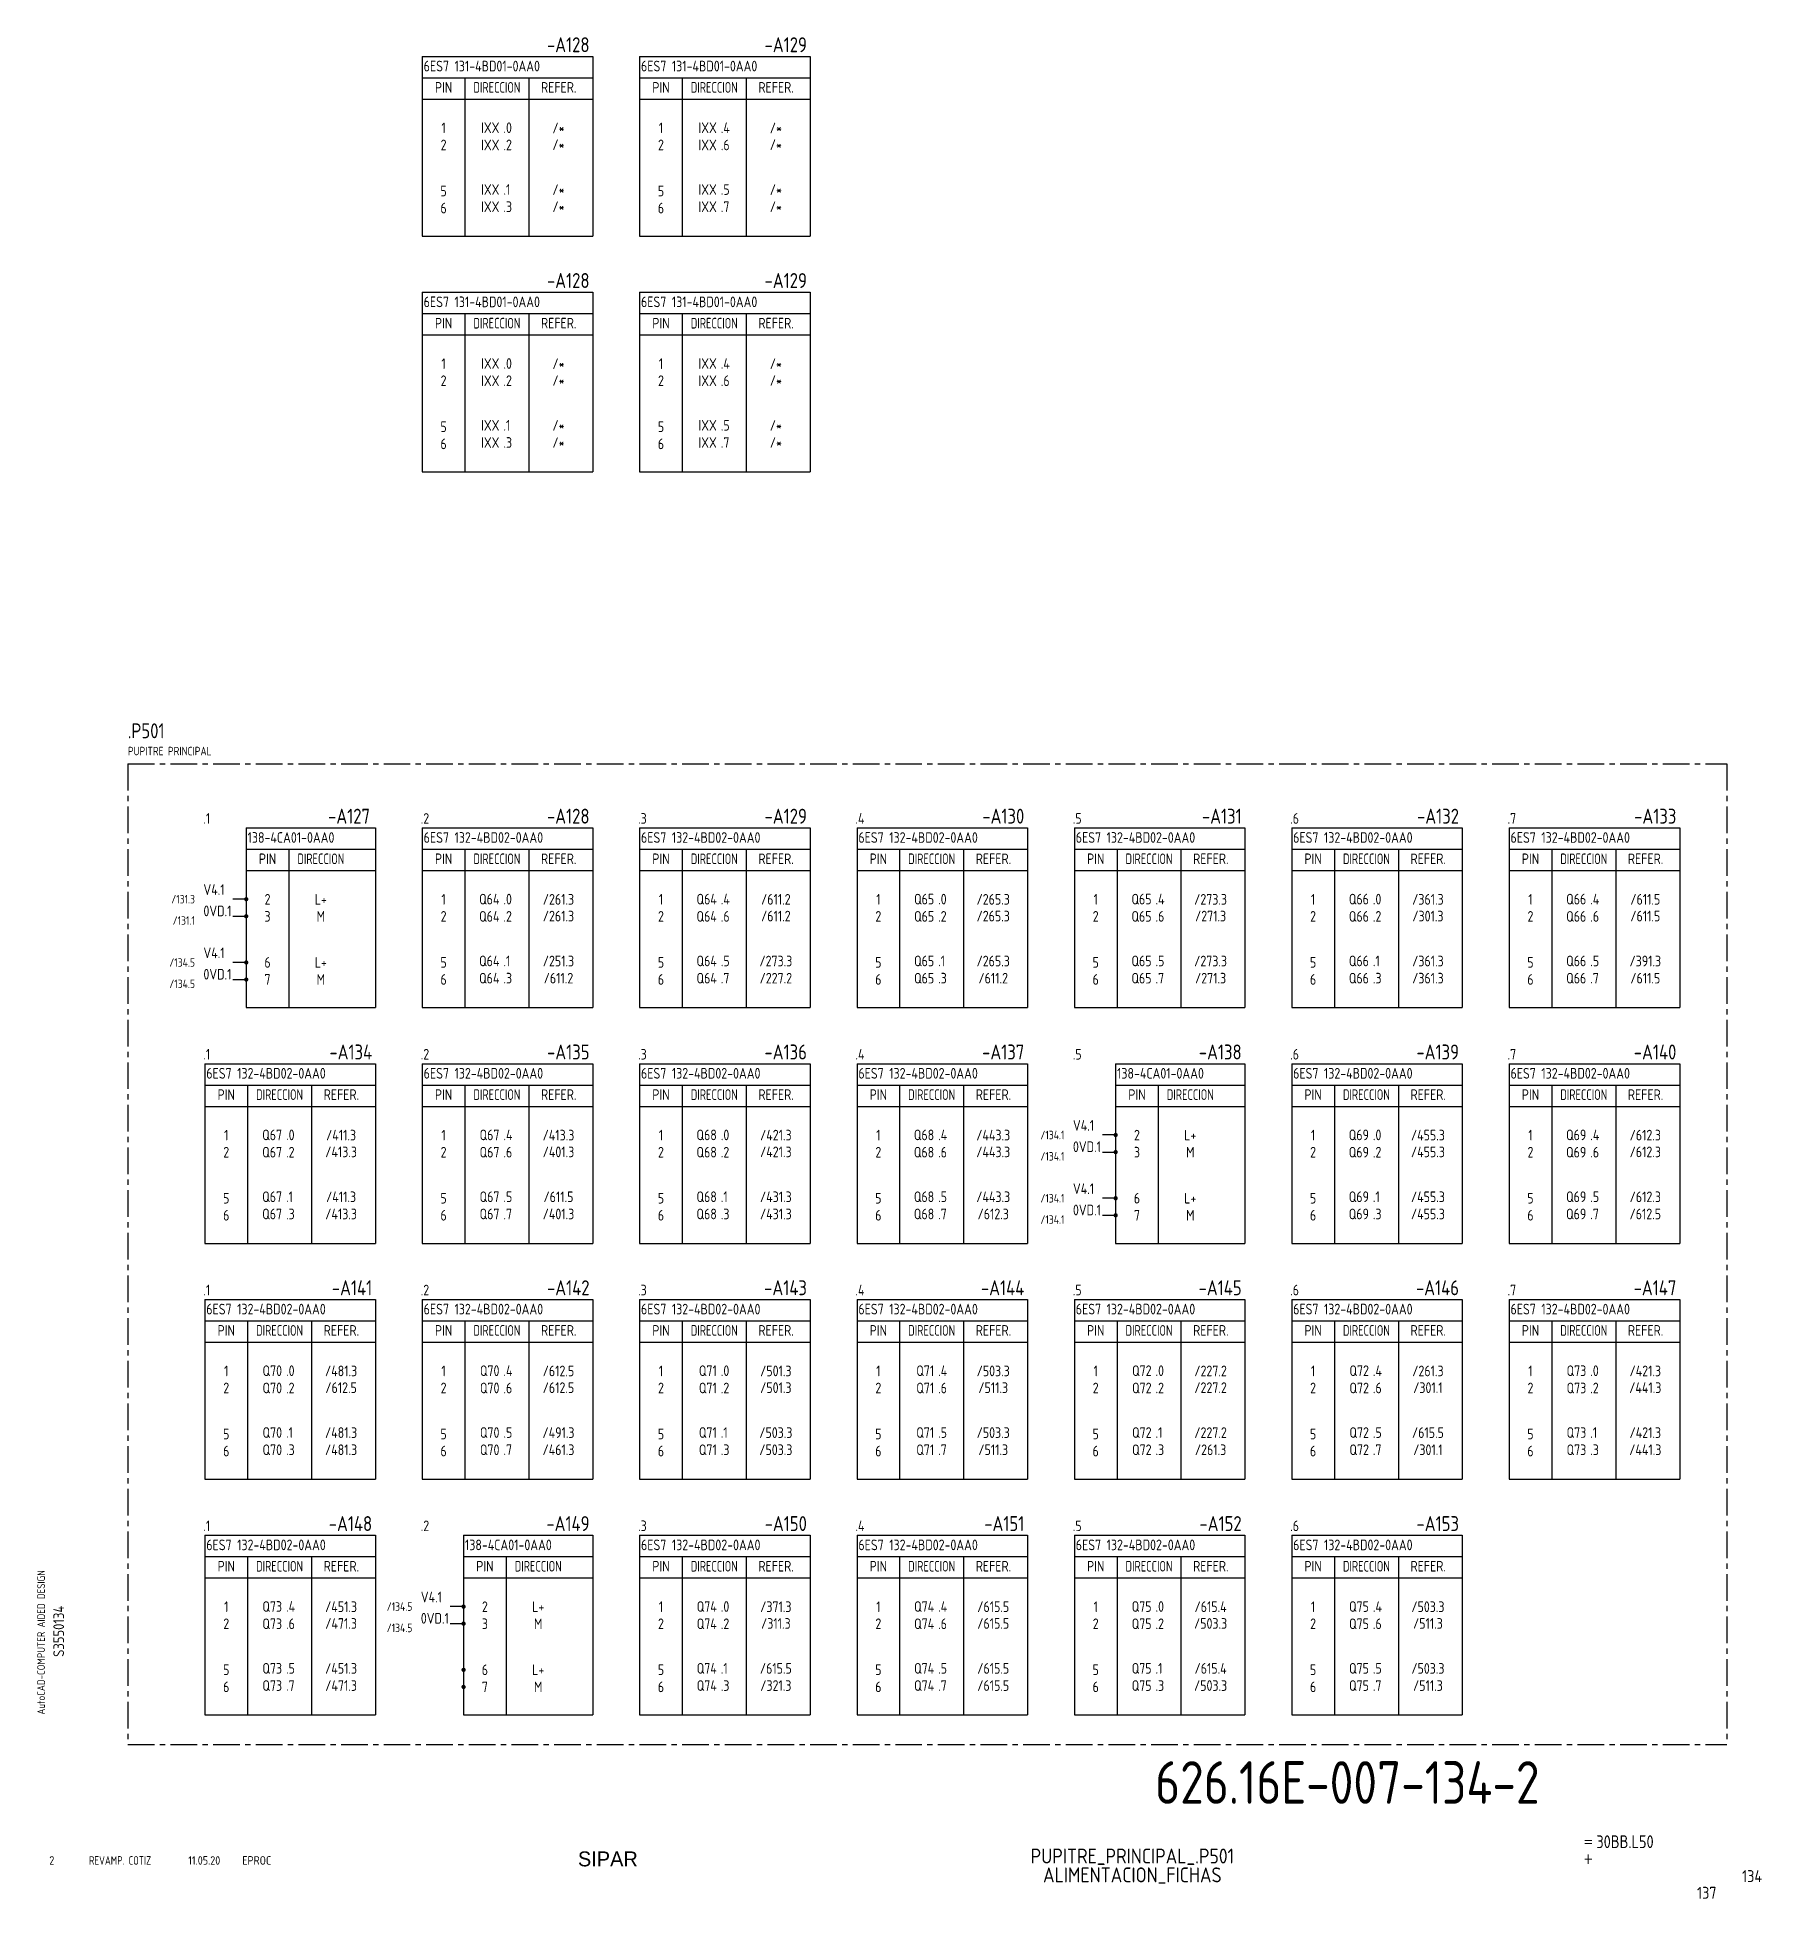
# Model space of a CAD drawing. Extents: x 10 to 1143, y 6 to 442.
# Drawn here: x 738.9 to 1143.3, y 5.6 to 442.2 of the extents above; entities that cross this region are included whole.
import ezdxf
from ezdxf.enums import TextEntityAlignment as Align

# ---------------------------------------------------------------- set-up
doc = ezdxf.new("R2010")
doc.units = 0
doc.header["$LTSCALE"] = 5
doc.header["$MEASUREMENT"] = 0
doc.linetypes.add('CENTER', pattern=[2, 1.25, -0.25, 0.25, -0.25])
doc.layers.get('0').update_dxf_attribs({"linetype": 'CONTINUOUS'})
doc.layers.add('CART', color=7, linetype='CONTINUOUS')
doc.styles.add('DIN', font='DIN.shx', dxfattribs={"width": 0.85})
doc.styles.add('N', font='ROMANS', dxfattribs={"width": 0.85, "height": 3})
doc.styles.add('X', font='UNIV.SHX', dxfattribs={"height": 3.5})

msp = doc.modelspace()

# ---------------------------------------------------------------- texts
at = {"color": 3, "style": 'DIN', "width": 0.85}
for s, p in [('-A128', (868.41, 438.71)), ('-A129', (919.39, 438.71)), ('-A128', (868.41, 383.41)), ('-A129', (919.39, 383.41)), ('-A127', (816.92, 257.79)), ('-A128', (868.41, 257.79)), ('-A129', (919.39, 257.79)), ('-A130', (970.37, 257.79)), ('-A131', (1021.35, 257.79)), ('-A132', (1072.32, 257.79)), ('-A133', (1123.3, 257.79)), ('-A134', (817.43, 202.49)), ('-A135', (868.41, 202.49)), ('-A136', (919.39, 202.49)), ('-A137', (970.37, 202.49)), ('-A138', (1021.35, 202.49)), ('-A139', (1072.32, 202.49)), ('-A140', (1123.3, 202.49)), ('-A141', (817.43, 147.19)), ('-A142', (868.41, 147.19)), ('-A143', (919.39, 147.19)), ('-A144', (970.37, 147.19)), ('-A145', (1021.35, 147.19)), ('-A146', (1072.32, 147.19)), ('-A147', (1123.3, 147.19)), ('-A148', (817.43, 91.89)), ('-A149', (868.41, 91.89)), ('-A150', (919.39, 91.89)), ('-A151', (970.37, 91.89)), ('-A152', (1021.35, 91.89)), ('-A153', (1072.32, 91.89))]:
    msp.add_text(s, height=3.5, dxfattribs=at).set_placement(p, align=Align.RIGHT)
at = {"style": 'DIN', "width": 0.85}
for s, height, p in [('6ES7 131-4BD01-0AA0', 2.5, (829.51, 434.21)), ('6ES7 131-4BD01-0AA0', 2.5, (880.48, 434.21)), ('.0', 2.5, (848.22, 419.75)), ('.4', 2.5, (899.2, 419.75)), ('.2', 2.5, (848.22, 415.71)), ('.6', 2.5, (899.2, 415.71)), ('.1', 2.5, (848.22, 405.26)), ('.5', 2.5, (899.2, 405.26)), ('.3', 2.5, (848.22, 401.22)), ('.7', 2.5, (899.2, 401.22)), ('6ES7 131-4BD01-0AA0', 2.5, (829.51, 378.91)), ('6ES7 131-4BD01-0AA0', 2.5, (880.48, 378.91)), ('.0', 2.5, (848.22, 364.45)), ('.4', 2.5, (899.2, 364.45)), ('.2', 2.5, (848.22, 360.41)), ('.6', 2.5, (899.2, 360.41)), ('.1', 2.5, (848.22, 349.96)), ('.5', 2.5, (899.2, 349.96)), ('.3', 2.5, (848.22, 345.92)), ('.7', 2.5, (899.2, 345.92)), ('PUPITRE PRINCIPAL', 2, (760.13, 273.81)), ('.1', 2.5, (777.84, 257.76)), ('.2', 2.5, (828.82, 257.76)), ('.3', 2.5, (879.8, 257.76)), ('.4', 2.5, (930.77, 257.76)), ('.5', 2.5, (981.75, 257.76)), ('.6', 2.5, (1032.73, 257.76)), ('.7', 2.5, (1083.71, 257.76)), ('138-4CA01-0AA0', 2.5, (788.21, 253.29)), ('6ES7 132-4BD02-0AA0', 2.5, (829.51, 253.29)), ('6ES7 132-4BD02-0AA0', 2.5, (880.48, 253.29)), ('6ES7 132-4BD02-0AA0', 2.5, (931.46, 253.29)), ('6ES7 132-4BD02-0AA0', 2.5, (982.44, 253.29)), ('6ES7 132-4BD02-0AA0', 2.5, (1033.42, 253.29)), ('6ES7 132-4BD02-0AA0', 2.5, (1084.4, 253.29)), ('V4.1', 2.5, (777.86, 241.07)), ('.0', 2.5, (848.22, 238.84)), ('.4', 2.5, (899.2, 238.84)), ('.0', 2.5, (950.17, 238.84)), ('.4', 2.5, (1001.15, 238.84)), ('.0', 2.5, (1052.13, 238.84)), ('.4', 2.5, (1103.11, 238.84)), ('0VD.1', 2.5, (777.86, 236.07)), ('.2', 2.5, (848.22, 234.79)), ('.6', 2.5, (899.2, 234.79)), ('.2', 2.5, (950.17, 234.79)), ('.6', 2.5, (1001.15, 234.79)), ('.2', 2.5, (1052.13, 234.79)), ('.6', 2.5, (1103.11, 234.79)), ('V4.1', 2.5, (777.86, 226.23)), ('0VD.1', 2.5, (777.86, 221.23)), ('.1', 2.5, (848.22, 224.34)), ('.3', 2.5, (848.22, 220.3)), ('.5', 2.5, (899.2, 224.34)), ('.7', 2.5, (899.2, 220.3)), ('.1', 2.5, (950.17, 224.34)), ('.3', 2.5, (950.17, 220.3)), ('.5', 2.5, (1001.15, 224.34)), ('.7', 2.5, (1001.15, 220.3)), ('.1', 2.5, (1052.13, 224.34)), ('.3', 2.5, (1052.13, 220.3)), ('.5', 2.5, (1103.11, 224.34)), ('.7', 2.5, (1103.11, 220.3)), ('.1', 2.5, (777.84, 202.46)), ('.2', 2.5, (828.82, 202.46)), ('.3', 2.5, (879.8, 202.46)), ('.4', 2.5, (930.77, 202.46)), ('.5', 2.5, (981.75, 202.46)), ('.6', 2.5, (1032.73, 202.46)), ('.7', 2.5, (1083.71, 202.46)), ('6ES7 132-4BD02-0AA0', 2.5, (778.53, 197.99)), ('6ES7 132-4BD02-0AA0', 2.5, (829.51, 197.99)), ('6ES7 132-4BD02-0AA0', 2.5, (880.48, 197.99)), ('6ES7 132-4BD02-0AA0', 2.5, (931.46, 197.99)), ('138-4CA01-0AA0', 2.5, (992.13, 197.99)), ('6ES7 132-4BD02-0AA0', 2.5, (1033.42, 197.99)), ('6ES7 132-4BD02-0AA0', 2.5, (1084.4, 197.99)), ('V4.1', 2.5, (981.78, 185.77)), ('.0', 2.5, (797.24, 183.54)), ('.4', 2.5, (848.22, 183.54)), ('.0', 2.5, (899.2, 183.54)), ('.4', 2.5, (950.17, 183.54)), ('.0', 2.5, (1052.13, 183.54)), ('.4', 2.5, (1103.11, 183.54)), ('.2', 2.5, (797.24, 179.49)), ('.6', 2.5, (848.22, 179.49)), ('.2', 2.5, (899.2, 179.49)), ('.6', 2.5, (950.17, 179.49)), ('0VD.1', 2.5, (981.78, 180.77)), ('.2', 2.5, (1052.13, 179.49)), ('.6', 2.5, (1103.11, 179.49)), ('.1', 2.5, (797.24, 169.04)), ('.5', 2.5, (848.22, 169.04)), ('.1', 2.5, (899.2, 169.04)), ('.5', 2.5, (950.17, 169.04)), ('V4.1', 2.5, (981.78, 170.93)), ('.1', 2.5, (1052.13, 169.04)), ('.5', 2.5, (1103.11, 169.04)), ('.3', 2.5, (797.24, 165)), ('.7', 2.5, (848.22, 165)), ('.3', 2.5, (899.2, 165)), ('.7', 2.5, (950.17, 165)), ('0VD.1', 2.5, (981.78, 165.93)), ('.3', 2.5, (1052.13, 165)), ('.7', 2.5, (1103.11, 165)), ('.1', 2.5, (777.84, 147.16)), ('.2', 2.5, (828.82, 147.16)), ('.3', 2.5, (879.8, 147.16)), ('.4', 2.5, (930.77, 147.16)), ('.5', 2.5, (981.75, 147.16)), ('.6', 2.5, (1032.73, 147.16)), ('.7', 2.5, (1083.71, 147.16)), ('6ES7 132-4BD02-0AA0', 2.5, (778.53, 142.69)), ('6ES7 132-4BD02-0AA0', 2.5, (829.51, 142.69)), ('6ES7 132-4BD02-0AA0', 2.5, (880.48, 142.69)), ('6ES7 132-4BD02-0AA0', 2.5, (931.46, 142.69)), ('6ES7 132-4BD02-0AA0', 2.5, (982.44, 142.69)), ('6ES7 132-4BD02-0AA0', 2.5, (1033.42, 142.69)), ('6ES7 132-4BD02-0AA0', 2.5, (1084.4, 142.69)), ('.0', 2.5, (797.24, 128.24)), ('.2', 2.5, (797.24, 124.19)), ('.4', 2.5, (848.22, 128.24)), ('.6', 2.5, (848.22, 124.19)), ('.0', 2.5, (899.2, 128.24)), ('.2', 2.5, (899.2, 124.19)), ('.4', 2.5, (950.17, 128.24)), ('.6', 2.5, (950.17, 124.19)), ('.0', 2.5, (1001.15, 128.24)), ('.2', 2.5, (1001.15, 124.19)), ('.4', 2.5, (1052.13, 128.24)), ('.6', 2.5, (1052.13, 124.19)), ('.0', 2.5, (1103.11, 128.24)), ('.2', 2.5, (1103.11, 124.19)), ('.1', 2.5, (797.24, 113.74)), ('.5', 2.5, (848.22, 113.74)), ('.1', 2.5, (899.2, 113.74)), ('.5', 2.5, (950.17, 113.74)), ('.1', 2.5, (1001.15, 113.74)), ('.5', 2.5, (1052.13, 113.74)), ('.1', 2.5, (1103.11, 113.74)), ('.3', 2.5, (797.24, 109.7)), ('.7', 2.5, (848.22, 109.7)), ('.3', 2.5, (899.2, 109.7)), ('.7', 2.5, (950.17, 109.7)), ('.3', 2.5, (1001.15, 109.7)), ('.7', 2.5, (1052.13, 109.7)), ('.3', 2.5, (1103.11, 109.7)), ('.1', 2.5, (777.84, 91.86)), ('.2', 2.5, (828.82, 91.86)), ('.3', 2.5, (879.8, 91.86)), ('.4', 2.5, (930.77, 91.86)), ('.5', 2.5, (981.75, 91.86)), ('.6', 2.5, (1032.73, 91.86)), ('6ES7 132-4BD02-0AA0', 2.5, (778.53, 87.39)), ('138-4CA01-0AA0', 2.5, (839.19, 87.39)), ('6ES7 132-4BD02-0AA0', 2.5, (880.48, 87.39)), ('6ES7 132-4BD02-0AA0', 2.5, (931.46, 87.39)), ('6ES7 132-4BD02-0AA0', 2.5, (982.44, 87.39)), ('6ES7 132-4BD02-0AA0', 2.5, (1033.42, 87.39)), ('.4', 2.5, (797.24, 72.94)), ('V4.1', 2.5, (828.84, 75.17)), ('.0', 2.5, (899.2, 72.94)), ('.4', 2.5, (950.17, 72.94)), ('.0', 2.5, (1001.15, 72.94)), ('.4', 2.5, (1052.13, 72.94)), ('.6', 2.5, (797.24, 68.89)), ('0VD.1', 2.5, (828.84, 70.17)), ('.2', 2.5, (899.2, 68.89)), ('.6', 2.5, (950.17, 68.89)), ('.2', 2.5, (1001.15, 68.89)), ('.6', 2.5, (1052.13, 68.89)), ('.5', 2.5, (797.24, 58.44)), ('.7', 2.5, (797.24, 54.4)), ('.1', 2.5, (899.2, 58.44)), ('.3', 2.5, (899.2, 54.4)), ('.5', 2.5, (950.17, 58.44)), ('.7', 2.5, (950.17, 54.4)), ('.1', 2.5, (1001.15, 58.44)), ('.3', 2.5, (1001.15, 54.4)), ('.5', 2.5, (1052.13, 58.44)), ('.7', 2.5, (1052.13, 54.4))]:
    msp.add_text(s, height=height, dxfattribs=at).set_placement(p)
for s, p in [('PIN', (834.18, 429.21)), ('REFER.', (861.18, 429.21)), ('PIN', (885.16, 429.21)), ('REFER.', (912.16, 429.21)), ('1', (834.18, 419.71)), ('/*', (861.12, 419.7)), ('1', (885.16, 419.71)), ('/*', (912.1, 419.7)), ('2', (834.18, 415.71)), ('/*', (861.12, 415.77)), ('2', (885.16, 415.71)), ('/*', (912.1, 415.77)), ('5', (834.18, 404.91)), ('/*', (861.12, 405.24)), ('5', (885.16, 404.91)), ('/*', (912.1, 405.24)), ('6', (834.18, 400.91)), ('/*', (861.12, 401.22)), ('6', (885.16, 400.91)), ('/*', (912.1, 401.22)), ('PIN', (834.18, 373.91)), ('REFER.', (861.18, 373.91)), ('PIN', (885.16, 373.91)), ('REFER.', (912.16, 373.91)), ('1', (834.18, 364.41)), ('/*', (861.12, 364.4)), ('1', (885.16, 364.41)), ('/*', (912.1, 364.4)), ('2', (834.18, 360.41)), ('/*', (861.12, 360.47)), ('2', (885.16, 360.41)), ('/*', (912.1, 360.47)), ('5', (834.18, 349.61)), ('/*', (861.12, 349.94)), ('5', (885.16, 349.61)), ('/*', (912.1, 349.94)), ('6', (834.18, 345.61)), ('/*', (861.12, 345.92)), ('6', (885.16, 345.61)), ('/*', (912.1, 345.92)), ('PIN', (792.89, 248.29)), ('PIN', (834.18, 248.29)), ('REFER.', (861.18, 248.29)), ('PIN', (885.16, 248.29)), ('REFER.', (912.16, 248.29)), ('PIN', (936.14, 248.29)), ('REFER.', (963.14, 248.29)), ('PIN', (987.12, 248.29)), ('REFER.', (1014.12, 248.29)), ('PIN', (1038.1, 248.29)), ('REFER.', (1065.1, 248.29)), ('PIN', (1089.08, 248.29)), ('REFER.', (1116.08, 248.29)), ('2', (792.89, 238.79)), ('L+', (805.39, 238.79)), ('1', (834.18, 238.79)), ('/261.3', (861.12, 238.79)), ('1', (885.16, 238.79)), ('/611.2', (912.1, 238.79)), ('1', (936.14, 238.79)), ('/265.3', (963.08, 238.79)), ('1', (987.12, 238.79)), ('/273.3', (1014.06, 238.79)), ('1', (1038.1, 238.79)), ('/361.3', (1065.03, 238.79)), ('1', (1089.08, 238.79)), ('/611.5', (1116.01, 238.79)), ('3', (792.89, 234.79)), ('M', (805.39, 234.79)), ('2', (834.18, 234.79)), ('/261.3', (861.12, 234.86)), ('2', (885.16, 234.79)), ('/611.2', (912.1, 234.86)), ('2', (936.14, 234.79)), ('/265.3', (963.08, 234.86)), ('2', (987.12, 234.79)), ('/271.3', (1014.06, 234.86)), ('2', (1038.1, 234.79)), ('/301.3', (1065.03, 234.86)), ('2', (1089.08, 234.79)), ('/611.5', (1116.01, 234.86)), ('6', (792.89, 224)), ('L+', (805.39, 224)), ('5', (834.18, 224)), ('/251.3', (861.12, 224.32)), ('/611.2', (861.12, 220.3)), ('5', (885.16, 224)), ('/273.3', (912.1, 224.32)), ('/227.2', (912.1, 220.3)), ('5', (936.14, 224)), ('/265.3', (963.08, 224.32)), ('/611.2', (963.08, 220.3)), ('5', (987.12, 224)), ('/273.3', (1014.06, 224.32)), ('/271.3', (1014.06, 220.3)), ('5', (1038.1, 224)), ('/361.3', (1065.03, 224.32)), ('/361.3', (1065.03, 220.3)), ('5', (1089.08, 224)), ('/391.3', (1116.01, 224.32)), ('/611.5', (1116.01, 220.3)), ('7', (792.89, 220)), ('M', (805.39, 220)), ('6', (834.18, 220)), ('6', (885.16, 220)), ('6', (936.14, 220)), ('6', (987.12, 220)), ('6', (1038.1, 220)), ('6', (1089.08, 220)), ('PIN', (783.21, 192.99)), ('REFER.', (810.21, 192.99)), ('PIN', (834.18, 192.99)), ('REFER.', (861.18, 192.99)), ('PIN', (885.16, 192.99)), ('REFER.', (912.16, 192.99)), ('PIN', (936.14, 192.99)), ('REFER.', (963.14, 192.99)), ('PIN', (996.8, 192.99)), ('PIN', (1038.1, 192.99)), ('REFER.', (1065.1, 192.99)), ('PIN', (1089.08, 192.99)), ('REFER.', (1116.08, 192.99)), ('1', (783.21, 183.49)), ('/411.3', (810.14, 183.49)), ('1', (834.18, 183.49)), ('/413.3', (861.12, 183.49)), ('1', (885.16, 183.49)), ('/421.3', (912.1, 183.49)), ('1', (936.14, 183.49)), ('/443.3', (963.08, 183.49)), ('2', (996.8, 183.49)), ('L+', (1009.3, 183.49)), ('1', (1038.1, 183.49)), ('/455.3', (1065.03, 183.49)), ('1', (1089.08, 183.49)), ('/612.3', (1116.01, 183.49)), ('2', (783.21, 179.49)), ('/413.3', (810.14, 179.56)), ('2', (834.18, 179.49)), ('/401.3', (861.12, 179.56)), ('2', (885.16, 179.49)), ('/421.3', (912.1, 179.56)), ('2', (936.14, 179.49)), ('/443.3', (963.08, 179.56)), ('3', (996.8, 179.49)), ('M', (1009.3, 179.49)), ('2', (1038.1, 179.49)), ('/455.3', (1065.03, 179.56)), ('2', (1089.08, 179.49)), ('/612.3', (1116.01, 179.56)), ('5', (783.21, 168.7)), ('/411.3', (810.14, 169.02)), ('5', (834.18, 168.7)), ('/611.5', (861.12, 169.02)), ('5', (885.16, 168.7)), ('/431.3', (912.1, 169.02)), ('5', (936.14, 168.7)), ('/443.3', (963.08, 169.02)), ('6', (996.8, 168.7)), ('L+', (1009.3, 168.7)), ('5', (1038.1, 168.7)), ('/455.3', (1065.03, 169.02)), ('5', (1089.08, 168.7)), ('/612.3', (1116.01, 169.02)), ('6', (783.21, 164.7)), ('/413.3', (810.14, 165)), ('6', (834.18, 164.7)), ('/401.3', (861.12, 165)), ('6', (885.16, 164.7)), ('/431.3', (912.1, 165)), ('6', (936.14, 164.7)), ('/612.3', (963.08, 165)), ('7', (996.8, 164.7)), ('M', (1009.3, 164.7)), ('6', (1038.1, 164.7)), ('/455.3', (1065.03, 165)), ('6', (1089.08, 164.7)), ('/612.5', (1116.01, 165)), ('PIN', (783.21, 137.69)), ('REFER.', (810.21, 137.69)), ('PIN', (834.18, 137.69)), ('REFER.', (861.18, 137.69)), ('PIN', (885.16, 137.69)), ('REFER.', (912.16, 137.69)), ('PIN', (936.14, 137.69)), ('REFER.', (963.14, 137.69)), ('PIN', (987.12, 137.69)), ('REFER.', (1014.12, 137.69)), ('PIN', (1038.1, 137.69)), ('REFER.', (1065.1, 137.69)), ('PIN', (1089.08, 137.69)), ('REFER.', (1116.08, 137.69)), ('2', (783.21, 124.19)), ('1', (783.21, 128.19)), ('/481.3', (810.14, 128.19)), ('/612.5', (810.14, 124.26)), ('2', (834.18, 124.19)), ('1', (834.18, 128.19)), ('/612.5', (861.12, 128.19)), ('/612.5', (861.12, 124.26)), ('2', (885.16, 124.19)), ('1', (885.16, 128.19)), ('/501.3', (912.1, 128.19)), ('/501.3', (912.1, 124.26)), ('2', (936.14, 124.19)), ('1', (936.14, 128.19)), ('/503.3', (963.08, 128.19)), ('/511.3', (963.08, 124.26)), ('2', (987.12, 124.19)), ('1', (987.12, 128.19)), ('/227.2', (1014.06, 128.19)), ('/227.2', (1014.06, 124.26)), ('2', (1038.1, 124.19)), ('1', (1038.1, 128.19)), ('/261.3', (1065.03, 128.19)), ('/301.1', (1065.03, 124.26)), ('2', (1089.08, 124.19)), ('1', (1089.08, 128.19)), ('/441.3', (1116.01, 124.26)), ('/421.3', (1116.01, 128.19)), ('5', (783.21, 113.4)), ('/481.3', (810.14, 113.72)), ('5', (834.18, 113.4)), ('/491.3', (861.12, 113.72)), ('5', (885.16, 113.4)), ('/503.3', (912.1, 113.72)), ('5', (936.14, 113.4)), ('/503.3', (963.08, 113.72)), ('5', (987.12, 113.4)), ('/227.2', (1014.06, 113.72)), ('5', (1038.1, 113.4)), ('/615.5', (1065.03, 113.72)), ('5', (1089.08, 113.4)), ('/421.3', (1116.01, 113.72)), ('6', (783.21, 109.4)), ('/481.3', (810.14, 109.7)), ('6', (834.18, 109.4)), ('/461.3', (861.12, 109.7)), ('6', (885.16, 109.4)), ('/503.3', (912.1, 109.7)), ('6', (936.14, 109.4)), ('/511.3', (963.08, 109.7)), ('6', (987.12, 109.4)), ('/261.3', (1014.06, 109.7)), ('6', (1038.1, 109.4)), ('/301.1', (1065.03, 109.7)), ('6', (1089.08, 109.4)), ('/441.3', (1116.01, 109.7)), ('PIN', (783.21, 82.39)), ('REFER.', (810.21, 82.39)), ('PIN', (843.87, 82.39)), ('PIN', (885.16, 82.39)), ('REFER.', (912.16, 82.39)), ('PIN', (936.14, 82.39)), ('REFER.', (963.14, 82.39)), ('PIN', (987.12, 82.39)), ('REFER.', (1014.12, 82.39)), ('PIN', (1038.1, 82.39)), ('REFER.', (1065.1, 82.39)), ('1', (783.21, 72.89)), ('/451.3', (810.14, 72.89)), ('2', (843.87, 72.89)), ('L+', (856.37, 72.89)), ('1', (885.16, 72.89)), ('/371.3', (912.1, 72.89)), ('1', (936.14, 72.89)), ('/615.5', (963.08, 72.89)), ('1', (987.12, 72.89)), ('/615.4', (1014.06, 72.89)), ('1', (1038.1, 72.89)), ('/503.3', (1065.03, 72.89)), ('2', (783.21, 68.89)), ('/471.3', (810.14, 68.96)), ('3', (843.87, 68.89)), ('M', (856.37, 68.89)), ('2', (885.16, 68.89)), ('/311.3', (912.1, 68.96)), ('2', (936.14, 68.89)), ('/615.5', (963.08, 68.96)), ('2', (987.12, 68.89)), ('/503.3', (1014.06, 68.96)), ('2', (1038.1, 68.89)), ('/511.3', (1065.03, 68.96)), ('5', (783.21, 58.1)), ('/451.3', (810.14, 58.42)), ('/471.3', (810.14, 54.4)), ('6', (843.87, 58.1)), ('L+', (856.37, 58.1)), ('5', (885.16, 58.1)), ('/615.5', (912.1, 58.42)), ('/321.3', (912.1, 54.4)), ('5', (936.14, 58.1)), ('/615.5', (963.08, 58.42)), ('/615.5', (963.08, 54.4)), ('5', (987.12, 58.1)), ('/503.3', (1014.06, 54.4)), ('/615.4', (1014.06, 58.42)), ('5', (1038.1, 58.1)), ('/503.3', (1065.03, 58.42)), ('/511.3', (1065.03, 54.4)), ('6', (783.21, 54.1)), ('7', (843.87, 54.1)), ('M', (856.37, 54.1)), ('6', (885.16, 54.1)), ('6', (936.14, 54.1)), ('6', (987.12, 54.1)), ('6', (1038.1, 54.1))]:
    msp.add_text(s, height=2.5, dxfattribs=at).set_placement(p, align=Align.CENTER)
at = {"style": 'DIN', "width": 0.596129}
for p, p2 in [((841.18, 429.21), (852.18, 429.21)), ((892.16, 429.21), (903.16, 429.21)), ((841.18, 373.91), (852.18, 373.91)), ((892.16, 373.91), (903.16, 373.91)), ((799.89, 248.29), (810.89, 248.29)), ((841.18, 248.29), (852.18, 248.29)), ((892.16, 248.29), (903.16, 248.29)), ((943.14, 248.29), (954.14, 248.29)), ((994.12, 248.29), (1005.12, 248.29)), ((1045.1, 248.29), (1056.1, 248.29)), ((1096.08, 248.29), (1107.08, 248.29)), ((790.21, 192.99), (801.21, 192.99)), ((841.18, 192.99), (852.18, 192.99)), ((892.16, 192.99), (903.16, 192.99)), ((943.14, 192.99), (954.14, 192.99)), ((1003.8, 192.99), (1014.8, 192.99)), ((1045.1, 192.99), (1056.1, 192.99)), ((1096.08, 192.99), (1107.08, 192.99)), ((790.21, 137.69), (801.21, 137.69)), ((841.18, 137.69), (852.18, 137.69)), ((892.16, 137.69), (903.16, 137.69)), ((943.14, 137.69), (954.14, 137.69)), ((994.12, 137.69), (1005.12, 137.69)), ((1045.1, 137.69), (1056.1, 137.69)), ((1096.08, 137.69), (1107.08, 137.69)), ((790.21, 82.39), (801.21, 82.39)), ((850.87, 82.39), (861.87, 82.39)), ((892.16, 82.39), (903.16, 82.39)), ((943.14, 82.39), (954.14, 82.39)), ((994.12, 82.39), (1005.12, 82.39)), ((1045.1, 82.39), (1056.1, 82.39))]:
    msp.add_text('DIRECCION', height=2.5, dxfattribs=at).set_placement(p, p2, align=Align.FIT)
at = {"style": 'DIN', "width": 0.85}
for s, height, p in [('IXX', 2.5, (847.28, 419.75)), ('IXX', 2.5, (898.26, 419.75)), ('IXX', 2.5, (847.28, 415.71)), ('IXX', 2.5, (898.26, 415.71)), ('IXX', 2.5, (847.28, 405.26)), ('IXX', 2.5, (898.26, 405.26)), ('IXX', 2.5, (847.28, 401.22)), ('IXX', 2.5, (898.26, 401.22)), ('IXX', 2.5, (847.28, 364.45)), ('IXX', 2.5, (898.26, 364.45)), ('IXX', 2.5, (847.28, 360.41)), ('IXX', 2.5, (898.26, 360.41)), ('IXX', 2.5, (847.28, 349.96)), ('IXX', 2.5, (898.26, 349.96)), ('IXX', 2.5, (847.28, 345.92)), ('IXX', 2.5, (898.26, 345.92)), ('/131.3', 2, (775.86, 239.07)), ('Q64', 2.5, (847.28, 238.84)), ('Q64', 2.5, (898.26, 238.84)), ('Q65', 2.5, (949.24, 238.84)), ('Q65', 2.5, (1000.22, 238.84)), ('Q66', 2.5, (1051.2, 238.84)), ('Q66', 2.5, (1102.17, 238.84)), ('/131.1', 2, (775.86, 234.07)), ('Q64', 2.5, (847.28, 234.79)), ('Q64', 2.5, (898.26, 234.79)), ('Q65', 2.5, (949.24, 234.79)), ('Q65', 2.5, (1000.22, 234.79)), ('Q66', 2.5, (1051.2, 234.79)), ('Q66', 2.5, (1102.17, 234.79)), ('/134.5', 2, (775.86, 224.23)), ('Q64', 2.5, (847.28, 224.34)), ('Q64', 2.5, (847.28, 220.3)), ('Q64', 2.5, (898.26, 224.34)), ('Q64', 2.5, (898.26, 220.3)), ('Q65', 2.5, (949.24, 224.34)), ('Q65', 2.5, (949.24, 220.3)), ('Q65', 2.5, (1000.22, 224.34)), ('Q65', 2.5, (1000.22, 220.3)), ('Q66', 2.5, (1051.2, 224.34)), ('Q66', 2.5, (1051.2, 220.3)), ('Q66', 2.5, (1102.17, 224.34)), ('Q66', 2.5, (1102.17, 220.3)), ('/134.5', 2, (775.86, 219.23)), ('Q67', 2.5, (796.3, 183.54)), ('Q67', 2.5, (847.28, 183.54)), ('Q68', 2.5, (898.26, 183.54)), ('Q68', 2.5, (949.24, 183.54)), ('/134.1', 2, (979.78, 183.77)), ('Q69', 2.5, (1051.2, 183.54)), ('Q69', 2.5, (1102.17, 183.54)), ('Q67', 2.5, (796.3, 179.49)), ('Q67', 2.5, (847.28, 179.49)), ('Q68', 2.5, (898.26, 179.49)), ('Q68', 2.5, (949.24, 179.49)), ('/134.1', 2, (979.78, 178.77)), ('Q69', 2.5, (1051.2, 179.49)), ('Q69', 2.5, (1102.17, 179.49)), ('Q67', 2.5, (796.3, 169.04)), ('Q67', 2.5, (847.28, 169.04)), ('Q68', 2.5, (898.26, 169.04)), ('Q68', 2.5, (949.24, 169.04)), ('/134.1', 2, (979.78, 168.93)), ('Q69', 2.5, (1051.2, 169.04)), ('Q69', 2.5, (1102.17, 169.04)), ('Q67', 2.5, (796.3, 165)), ('Q67', 2.5, (847.28, 165)), ('Q68', 2.5, (898.26, 165)), ('Q68', 2.5, (949.24, 165)), ('/134.1', 2, (979.78, 163.93)), ('Q69', 2.5, (1051.2, 165)), ('Q69', 2.5, (1102.17, 165)), ('Q70', 2.5, (796.3, 128.24)), ('Q70', 2.5, (796.3, 124.19)), ('Q70', 2.5, (847.28, 128.24)), ('Q70', 2.5, (847.28, 124.19)), ('Q71', 2.5, (898.26, 128.24)), ('Q71', 2.5, (898.26, 124.19)), ('Q71', 2.5, (949.24, 128.24)), ('Q71', 2.5, (949.24, 124.19)), ('Q72', 2.5, (1000.22, 128.24)), ('Q72', 2.5, (1000.22, 124.19)), ('Q72', 2.5, (1051.2, 128.24)), ('Q72', 2.5, (1051.2, 124.19)), ('Q73', 2.5, (1102.17, 128.24)), ('Q73', 2.5, (1102.17, 124.19)), ('Q70', 2.5, (796.3, 113.74)), ('Q70', 2.5, (847.28, 113.74)), ('Q71', 2.5, (898.26, 113.74)), ('Q71', 2.5, (949.24, 113.74)), ('Q72', 2.5, (1000.22, 113.74)), ('Q72', 2.5, (1051.2, 113.74)), ('Q73', 2.5, (1102.17, 113.74)), ('Q70', 2.5, (796.3, 109.7)), ('Q70', 2.5, (847.28, 109.7)), ('Q71', 2.5, (898.26, 109.7)), ('Q71', 2.5, (949.24, 109.7)), ('Q72', 2.5, (1000.22, 109.7)), ('Q72', 2.5, (1051.2, 109.7)), ('Q73', 2.5, (1102.17, 109.7)), ('Q73', 2.5, (796.3, 72.94)), ('/134.5', 2, (826.84, 73.17)), ('Q74', 2.5, (898.26, 72.94)), ('Q74', 2.5, (949.24, 72.94)), ('Q75', 2.5, (1000.22, 72.94)), ('Q75', 2.5, (1051.2, 72.94)), ('Q73', 2.5, (796.3, 68.89)), ('/134.5', 2, (826.84, 68.17)), ('Q74', 2.5, (898.26, 68.89)), ('Q74', 2.5, (949.24, 68.89)), ('Q75', 2.5, (1000.22, 68.89)), ('Q75', 2.5, (1051.2, 68.89)), ('Q73', 2.5, (796.3, 58.44)), ('Q73', 2.5, (796.3, 54.4)), ('Q74', 2.5, (898.26, 58.44)), ('Q74', 2.5, (898.26, 54.4)), ('Q74', 2.5, (949.24, 58.44)), ('Q74', 2.5, (949.24, 54.4)), ('Q75', 2.5, (1000.22, 58.44)), ('Q75', 2.5, (1000.22, 54.4)), ('Q75', 2.5, (1051.2, 58.44)), ('Q75', 2.5, (1051.2, 54.4))]:
    msp.add_text(s, height=height, dxfattribs=at).set_placement(p, align=Align.RIGHT)
at = {"color": 3, "style": 'DIN'}
for s, height, width, p in [('.P501', 3.5, 0.85, (760.13, 277.81)), ('2', 2, 0.9, (741.71, 13.64)), ('REVAMP. COTIZ', 2, 0.8, (751.03, 13.64)), ('11.05.20', 2, 0.9, (774.3, 13.64)), ('EPROC', 2, 0.9, (786.98, 13.64))]:
    msp.add_text(s, height=height, dxfattribs=dict(at, width=width)).set_placement(p)
at = {"color": 2, "insert": (1001.05, 37.92), "char_height": 10, "width": 111.0411, "attachment_point": 1, "style": 'DIN'}
msp.add_mtext('626.16E-007-134-2', dxfattribs=at)
at = {"layer": 'CART', "color": 1, "style": 'DIN', "width": 0.9}
msp.add_text('AutoCAD-COMPUTER AIDED DESIGN', height=1.8, rotation=90, dxfattribs=at).set_placement((740.68, 48.84))
at = {"layer": 'CART', "color": 3, "style": 'N', "width": 0.85}
for s, p in [('=', (1101.46, 17.91)), ('+', (1101.46, 13.87))]:
    msp.add_text(s, height=2.5, dxfattribs=at).set_placement(p)
at = {"layer": 'CART', "color": 3, "style": 'DIN', "width": 0.9, "flags": 1}
msp.add_attdef('S3550134', text='', height=2.5, rotation=90, dxfattribs=at).set_placement((745.16, 68.38), align=Align.CENTER)
at = {"layer": 'CART', "color": 3, "style": 'DIN', "width": 0.85}
msp.add_attdef('30BB.L50', text='', height=3, dxfattribs=at).set_placement((1104.54, 16.63), align=Align.BOTTOM_LEFT)
at = {"layer": 'CART', "color": 6, "style": 'X', "flags": 1}
msp.add_attdef('SIPAR', text='', height=3.5, dxfattribs=at).set_placement((872.71, 15), align=Align.MIDDLE)
at = {"layer": 'CART', "color": 2, "style": 'DIN', "width": 0.9, "flags": 1}
for tag, text, p in [('PUPITRE_PRINCIPAL_.P501', 'PLC', (995.71, 15.51)), ('ALIMENTACION_FICHAS', '', (995.71, 11.09))]:
    msp.add_attdef(tag, text=text, height=3.5, dxfattribs=at).set_placement(p, align=Align.MIDDLE)
msp.add_attdef('134', text='', height=2.8, dxfattribs=at).set_placement((1143.41, 9.56), align=Align.RIGHT)
at = {"layer": 'CART', "color": 7, "style": 'DIN', "width": 0.9, "flags": 1}
msp.add_attdef('137', (1128.14, 5.65), '', height=2.8, dxfattribs=at)

# ---------------------------------------------------------------- linework, layer by layer
at = {"color": 3}
for p, q in [((829.18, 437.71), (829.18, 395.58)), ((829.18, 437.71), (869.18, 437.71)), ((869.18, 437.71), (869.18, 395.58)), ((880.16, 437.71), (880.16, 395.58)), ((880.16, 437.71), (920.16, 437.71)), ((920.16, 437.71), (920.16, 395.58)), ((829.18, 432.71), (869.18, 432.71)), ((839.18, 432.71), (839.18, 395.58)), ((854.18, 432.71), (854.18, 395.58)), ((880.16, 432.71), (920.16, 432.71)), ((890.16, 432.71), (890.16, 395.58)), ((905.16, 432.71), (905.16, 395.58)), ((829.18, 427.71), (869.18, 427.71)), ((880.16, 427.71), (920.16, 427.71)), ((829.18, 395.58), (869.18, 395.58)), ((880.16, 395.58), (920.16, 395.58)), ((829.18, 382.41), (829.18, 340.28)), ((829.18, 382.41), (869.18, 382.41)), ((869.18, 382.41), (869.18, 340.28)), ((880.16, 382.41), (880.16, 340.28)), ((880.16, 382.41), (920.16, 382.41)), ((920.16, 382.41), (920.16, 340.28)), ((829.18, 377.41), (869.18, 377.41)), ((839.18, 377.41), (839.18, 340.28)), ((854.18, 377.41), (854.18, 340.28)), ((880.16, 377.41), (920.16, 377.41)), ((890.16, 377.41), (890.16, 340.28)), ((905.16, 377.41), (905.16, 340.28)), ((829.18, 372.41), (869.18, 372.41)), ((880.16, 372.41), (920.16, 372.41)), ((829.18, 340.28), (869.18, 340.28)), ((880.16, 340.28), (920.16, 340.28)), ((787.89, 256.79), (787.89, 214.66)), ((787.89, 256.79), (818.21, 256.79)), ((818.21, 256.79), (818.21, 214.66)), ((829.18, 256.79), (829.18, 214.66)), ((829.18, 256.79), (869.18, 256.79)), ((869.18, 256.79), (869.18, 214.66)), ((880.16, 256.79), (880.16, 214.66)), ((880.16, 256.79), (920.16, 256.79)), ((920.16, 256.79), (920.16, 214.66)), ((931.14, 256.79), (931.14, 214.66)), ((931.14, 256.79), (971.14, 256.79)), ((971.14, 256.79), (971.14, 214.66)), ((982.12, 256.79), (982.12, 214.66)), ((982.12, 256.79), (1022.12, 256.79)), ((1022.12, 256.79), (1022.12, 214.66)), ((1033.1, 256.79), (1033.1, 214.66)), ((1033.1, 256.79), (1073.1, 256.79)), ((1073.1, 256.79), (1073.1, 214.66)), ((1084.08, 256.79), (1084.08, 214.66)), ((1084.08, 256.79), (1124.08, 256.79)), ((1124.08, 256.79), (1124.08, 214.66)), ((787.89, 251.79), (818.21, 251.79)), ((797.89, 251.79), (797.89, 214.66)), ((829.18, 251.79), (869.18, 251.79)), ((839.18, 251.79), (839.18, 214.66)), ((854.18, 251.79), (854.18, 214.66)), ((880.16, 251.79), (920.16, 251.79)), ((890.16, 251.79), (890.16, 214.66)), ((905.16, 251.79), (905.16, 214.66)), ((931.14, 251.79), (971.14, 251.79)), ((941.14, 251.79), (941.14, 214.66)), ((956.14, 251.79), (956.14, 214.66)), ((982.12, 251.79), (1022.12, 251.79)), ((992.12, 251.79), (992.12, 214.66)), ((1007.12, 251.79), (1007.12, 214.66)), ((1033.1, 251.79), (1073.1, 251.79)), ((1043.1, 251.79), (1043.1, 214.66)), ((1058.1, 251.79), (1058.1, 214.66)), ((1084.08, 251.79), (1124.08, 251.79)), ((1094.08, 251.79), (1094.08, 214.66)), ((1109.08, 251.79), (1109.08, 214.66)), ((787.89, 246.79), (818.21, 246.79)), ((829.18, 246.79), (869.18, 246.79)), ((880.16, 246.79), (920.16, 246.79)), ((931.14, 246.79), (971.14, 246.79)), ((982.12, 246.79), (1022.12, 246.79)), ((1033.1, 246.79), (1073.1, 246.79)), ((1084.08, 246.79), (1124.08, 246.79)), ((787.89, 214.66), (818.21, 214.66)), ((829.18, 214.66), (869.18, 214.66)), ((880.16, 214.66), (920.16, 214.66)), ((931.14, 214.66), (971.14, 214.66)), ((982.12, 214.66), (1022.12, 214.66)), ((1033.1, 214.66), (1073.1, 214.66)), ((1084.08, 214.66), (1124.08, 214.66)), ((778.21, 201.49), (778.21, 159.36)), ((778.21, 201.49), (818.21, 201.49)), ((818.21, 201.49), (818.21, 159.36)), ((829.18, 201.49), (829.18, 159.36)), ((829.18, 201.49), (869.18, 201.49)), ((869.18, 201.49), (869.18, 159.36)), ((880.16, 201.49), (880.16, 159.36)), ((880.16, 201.49), (920.16, 201.49)), ((920.16, 201.49), (920.16, 159.36)), ((931.14, 201.49), (931.14, 159.36)), ((931.14, 201.49), (971.14, 201.49)), ((971.14, 201.49), (971.14, 159.36)), ((991.8, 201.49), (991.8, 159.36)), ((991.8, 201.49), (1022.12, 201.49)), ((1022.12, 201.49), (1022.12, 159.36)), ((1033.1, 201.49), (1033.1, 159.36)), ((1033.1, 201.49), (1073.1, 201.49)), ((1073.1, 201.49), (1073.1, 159.36)), ((1084.08, 201.49), (1084.08, 159.36)), ((1084.08, 201.49), (1124.08, 201.49)), ((1124.08, 201.49), (1124.08, 159.36)), ((778.21, 196.49), (818.21, 196.49)), ((788.21, 196.49), (788.21, 159.36)), ((803.21, 196.49), (803.21, 159.36)), ((829.18, 196.49), (869.18, 196.49)), ((839.18, 196.49), (839.18, 159.36)), ((854.18, 196.49), (854.18, 159.36)), ((880.16, 196.49), (920.16, 196.49)), ((890.16, 196.49), (890.16, 159.36)), ((905.16, 196.49), (905.16, 159.36)), ((931.14, 196.49), (971.14, 196.49)), ((941.14, 196.49), (941.14, 159.36)), ((956.14, 196.49), (956.14, 159.36)), ((991.8, 196.49), (1022.12, 196.49)), ((1001.8, 196.49), (1001.8, 159.36)), ((1033.1, 196.49), (1073.1, 196.49)), ((1043.1, 196.49), (1043.1, 159.36)), ((1058.1, 196.49), (1058.1, 159.36)), ((1084.08, 196.49), (1124.08, 196.49)), ((1094.08, 196.49), (1094.08, 159.36)), ((1109.08, 196.49), (1109.08, 159.36)), ((778.21, 191.49), (818.21, 191.49)), ((829.18, 191.49), (869.18, 191.49)), ((880.16, 191.49), (920.16, 191.49)), ((931.14, 191.49), (971.14, 191.49)), ((991.8, 191.49), (1022.12, 191.49)), ((1033.1, 191.49), (1073.1, 191.49)), ((1084.08, 191.49), (1124.08, 191.49)), ((778.21, 159.36), (818.21, 159.36)), ((829.18, 159.36), (869.18, 159.36)), ((880.16, 159.36), (920.16, 159.36)), ((931.14, 159.36), (971.14, 159.36)), ((991.8, 159.36), (1022.12, 159.36)), ((1033.1, 159.36), (1073.1, 159.36)), ((1084.08, 159.36), (1124.08, 159.36)), ((778.21, 146.19), (778.21, 104.06)), ((778.21, 146.19), (818.21, 146.19)), ((818.21, 146.19), (818.21, 104.06)), ((829.18, 146.19), (829.18, 104.06)), ((829.18, 146.19), (869.18, 146.19)), ((869.18, 146.19), (869.18, 104.06)), ((880.16, 146.19), (880.16, 104.06)), ((880.16, 146.19), (920.16, 146.19)), ((920.16, 146.19), (920.16, 104.06)), ((931.14, 146.19), (931.14, 104.06)), ((931.14, 146.19), (971.14, 146.19)), ((971.14, 146.19), (971.14, 104.06)), ((982.12, 146.19), (982.12, 104.06)), ((982.12, 146.19), (1022.12, 146.19)), ((1022.12, 146.19), (1022.12, 104.06)), ((1033.1, 146.19), (1033.1, 104.06)), ((1033.1, 146.19), (1073.1, 146.19)), ((1073.1, 146.19), (1073.1, 104.06)), ((1084.08, 146.19), (1084.08, 104.06)), ((1084.08, 146.19), (1124.08, 146.19)), ((1124.08, 146.19), (1124.08, 104.06)), ((778.21, 141.19), (818.21, 141.19)), ((788.21, 141.19), (788.21, 104.06)), ((803.21, 141.19), (803.21, 104.06)), ((829.18, 141.19), (869.18, 141.19)), ((839.18, 141.19), (839.18, 104.06)), ((854.18, 141.19), (854.18, 104.06)), ((880.16, 141.19), (920.16, 141.19)), ((890.16, 141.19), (890.16, 104.06)), ((905.16, 141.19), (905.16, 104.06)), ((931.14, 141.19), (971.14, 141.19)), ((941.14, 141.19), (941.14, 104.06)), ((956.14, 141.19), (956.14, 104.06)), ((982.12, 141.19), (1022.12, 141.19)), ((992.12, 141.19), (992.12, 104.06)), ((1007.12, 141.19), (1007.12, 104.06)), ((1033.1, 141.19), (1073.1, 141.19)), ((1043.1, 141.19), (1043.1, 104.06)), ((1058.1, 141.19), (1058.1, 104.06)), ((1084.08, 141.19), (1124.08, 141.19)), ((1094.08, 141.19), (1094.08, 104.06)), ((1109.08, 141.19), (1109.08, 104.06)), ((778.21, 136.19), (818.21, 136.19)), ((829.18, 136.19), (869.18, 136.19)), ((880.16, 136.19), (920.16, 136.19)), ((931.14, 136.19), (971.14, 136.19)), ((982.12, 136.19), (1022.12, 136.19)), ((1033.1, 136.19), (1073.1, 136.19)), ((1084.08, 136.19), (1124.08, 136.19)), ((778.21, 104.06), (818.21, 104.06)), ((829.18, 104.06), (869.18, 104.06)), ((880.16, 104.06), (920.16, 104.06)), ((931.14, 104.06), (971.14, 104.06)), ((982.12, 104.06), (1022.12, 104.06)), ((1033.1, 104.06), (1073.1, 104.06)), ((1084.08, 104.06), (1124.08, 104.06)), ((778.21, 90.89), (778.21, 48.76)), ((778.21, 90.89), (818.21, 90.89)), ((818.21, 90.89), (818.21, 48.76)), ((838.87, 90.89), (838.87, 48.76)), ((838.87, 90.89), (869.18, 90.89)), ((869.18, 90.89), (869.18, 48.76)), ((880.16, 90.89), (880.16, 48.76)), ((880.16, 90.89), (920.16, 90.89)), ((920.16, 90.89), (920.16, 48.76)), ((931.14, 90.89), (931.14, 48.76)), ((931.14, 90.89), (971.14, 90.89)), ((971.14, 90.89), (971.14, 48.76)), ((982.12, 90.89), (982.12, 48.76)), ((982.12, 90.89), (1022.12, 90.89)), ((1022.12, 90.89), (1022.12, 48.76)), ((1033.1, 90.89), (1033.1, 48.76)), ((1033.1, 90.89), (1073.1, 90.89)), ((1073.1, 90.89), (1073.1, 48.76)), ((778.21, 85.89), (818.21, 85.89)), ((788.21, 85.89), (788.21, 48.76)), ((803.21, 85.89), (803.21, 48.76)), ((838.87, 85.89), (869.18, 85.89)), ((848.87, 85.89), (848.87, 48.76)), ((880.16, 85.89), (920.16, 85.89)), ((890.16, 85.89), (890.16, 48.76)), ((905.16, 85.89), (905.16, 48.76)), ((931.14, 85.89), (971.14, 85.89)), ((941.14, 85.89), (941.14, 48.76)), ((956.14, 85.89), (956.14, 48.76)), ((982.12, 85.89), (1022.12, 85.89)), ((992.12, 85.89), (992.12, 48.76)), ((1007.12, 85.89), (1007.12, 48.76)), ((1033.1, 85.89), (1073.1, 85.89)), ((1043.1, 85.89), (1043.1, 48.76)), ((1058.1, 85.89), (1058.1, 48.76)), ((778.21, 80.89), (818.21, 80.89)), ((838.87, 80.89), (869.18, 80.89)), ((880.16, 80.89), (920.16, 80.89)), ((931.14, 80.89), (971.14, 80.89)), ((982.12, 80.89), (1022.12, 80.89)), ((1033.1, 80.89), (1073.1, 80.89)), ((778.21, 48.76), (818.21, 48.76)), ((838.87, 48.76), (869.18, 48.76)), ((880.16, 48.76), (920.16, 48.76)), ((931.14, 48.76), (971.14, 48.76)), ((982.12, 48.76), (1022.12, 48.76)), ((1033.1, 48.76), (1073.1, 48.76))]:
    msp.add_line(p, q, dxfattribs=at)
at = {"color": 3, "linetype": 'CENTER'}
for p, q in [((760.13, 271.81), (1135.13, 271.81)), ((760.13, 271.81), (760.13, 41.81)), ((1135.13, 271.81), (1135.13, 41.81)), ((760.13, 41.81), (1135.13, 41.81))]:
    msp.add_line(p, q, dxfattribs=at)
for p, q in [((787.89, 240.07), (784.76, 240.07)), ((784.76, 236.07), (787.89, 236.07)), ((787.89, 225.23), (784.76, 225.23)), ((784.76, 221.23), (787.89, 221.23)), ((991.8, 184.77), (988.68, 184.77)), ((988.68, 180.77), (991.8, 180.77)), ((991.8, 169.93), (988.68, 169.93)), ((988.68, 165.93), (991.8, 165.93)), ((838.87, 74.17), (835.74, 74.17)), ((835.74, 70.17), (838.87, 70.17))]:
    msp.add_line(p, q)
at = {"linetype": 'Continuous', "const_width": 0.5}
for points in [[(787.64, 240.07, 1), (788.14, 240.07, 1)], [(787.64, 236.07, 1), (788.14, 236.07, 1)], [(787.64, 225.23, 1), (788.14, 225.23, 1)], [(787.64, 221.23, 1), (788.14, 221.23, 1)], [(991.55, 184.77, 1), (992.05, 184.77, 1)], [(991.55, 180.77, 1), (992.05, 180.77, 1)], [(991.55, 169.93, 1), (992.05, 169.93, 1)], [(991.55, 165.93, 1), (992.05, 165.93, 1)], [(838.62, 74.17, 1), (839.12, 74.17, 1)], [(838.62, 70.17, 1), (839.12, 70.17, 1)], [(838.62, 59.33, 1), (839.12, 59.33, 1)], [(838.62, 55.33, 1), (839.12, 55.33, 1)]]:
    msp.add_lwpolyline(points, format="xyb", close=True, dxfattribs=at)

msp.set_redraw_order([(e.dxf.handle, doc.entitydb.next_handle()) for e in msp.query("TEXT MTEXT ATTDEF DIMENSION ARC_DIMENSION")])  # texts and dimensions are drawn at this point

doc.saveas('drawing.dxf')
